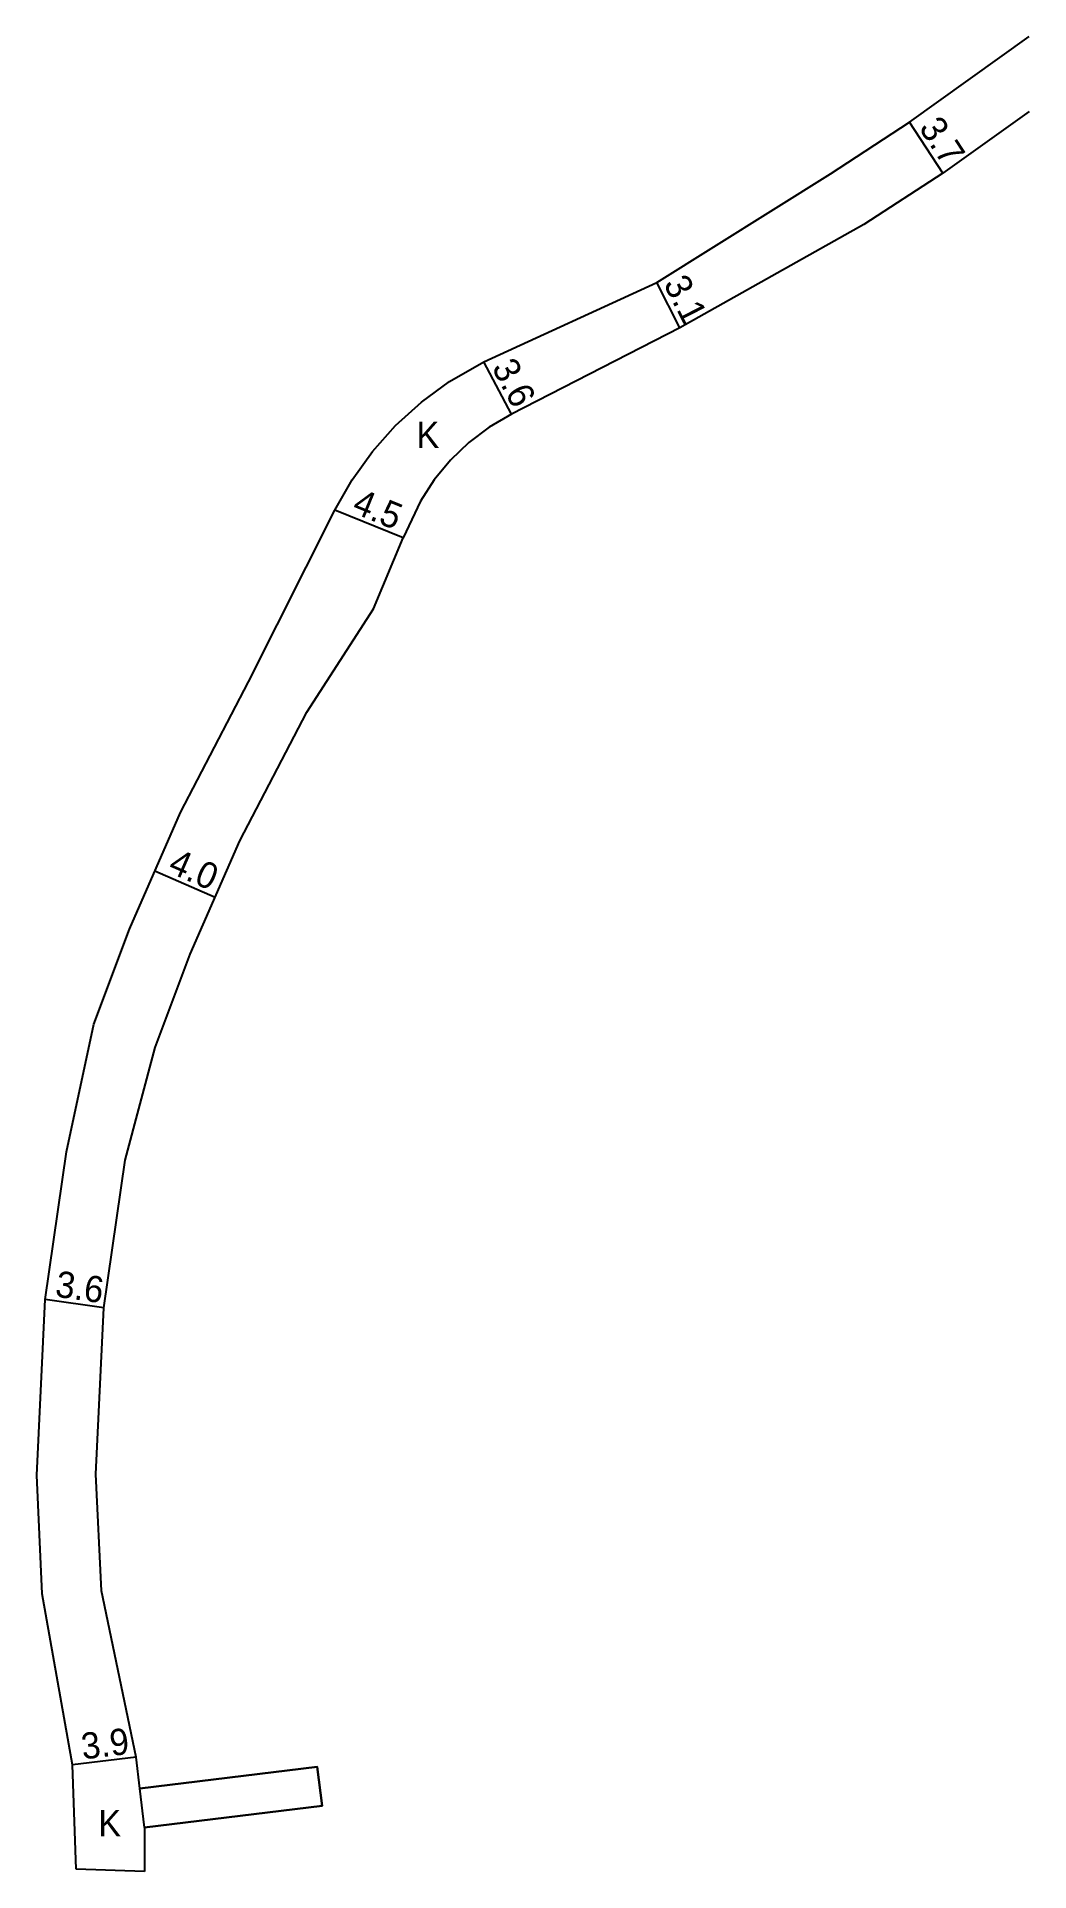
# Model space of a CAD drawing. Header units: metres. Extents: x -7200 to -4000, y -101400 to -99000.
# Drawn here: x -4860.4 to -4800, y -99250.6 to -99138.9 of the extents above; entities that cross this region are included whole.
import ezdxf

# ---------------------------------------------------------------- set-up
doc = ezdxf.new("R2010")
doc.units = ezdxf.units.M
doc.header["$LTSCALE"] = 2.5
for name, color, linetype in [('幅員', 7, 'Continuous'), ('舗装', 7, 'Continuous'), ('道路', 7, 'Continuous')]:
    doc.layers.add(name, color=color, linetype=linetype)
doc.styles.get("Standard").update_dxf_attribs({"font": ''})
doc.styles.get('Standard').set_extended_font_data('@MS PGothic')

msp = doc.modelspace()

# ---------------------------------------------------------------- texts
at = {"layer": '幅員'}
for s, rotation, p in [('3.7', 303.1703, (-4806.76, -99144.47)), ('3.1', 297.0147, (-4822.3, -99153.96)), ('3.6', 297.8378, (-4832.76, -99159.06)), ('4.5', 337.801, (-4841.31, -99167.87)), ('4.0', 336.3698, (-4852.52, -99189.77)), ('3.6', 351.8415, (-4859.37, -99215.64)), ('3.9', 6.9572, (-4857.63, -99243.84))]:
    msp.add_text(s, height=1.6, rotation=rotation, dxfattribs=at).set_placement(p)
at = {"layer": '舗装'}
for p in [(-4837.32, -99163.96), (-4856.7, -99248.52)]:
    msp.add_text('K', height=1.6, dxfattribs=at).set_placement(p)

# ---------------------------------------------------------------- linework, layer by layer
at = {"layer": '幅員'}
for points in [[(-4805.26, -99147.22), (-4807.29, -99144.12)], [(-4821.28, -99156.65), (-4822.69, -99153.89)], [(-4831.54, -99161.9), (-4833.22, -99158.72)], [(-4838.12, -99169.44), (-4842.29, -99167.74)], [(-4849.58, -99191.33), (-4853.24, -99189.73)], [(-4856.35, -99216.33), (-4859.92, -99215.82)], [(-4854.39, -99243.69), (-4858.27, -99244.17)]]:
    msp.add_lwpolyline(points, dxfattribs=at)
at = {"layer": '道路'}
for points in [[(-4812.1, -99147.27), (-4807.29, -99144.12), (-4800, -99138.91)], [(-4800, -99143.46), (-4805.26, -99147.22), (-4810.08, -99150.36), (-4821.28, -99156.65), (-4831.54, -99161.9), (-4832.88, -99162.69), (-4834.12, -99163.62), (-4835.25, -99164.7), (-4836.24, -99165.9), (-4837.08, -99167.2), (-4838.12, -99169.44)], [(-4833.22, -99158.72), (-4822.69, -99153.89), (-4812.1, -99147.27)], [(-4858.03, -99250.52), (-4858.27, -99244.17), (-4860.1, -99233.74), (-4860.44, -99226.52), (-4859.92, -99215.82), (-4858.63, -99206.83), (-4856.97, -99199.06), (-4854.79, -99193.27), (-4851.68, -99186.16), (-4847.54, -99178.21), (-4842.29, -99167.74), (-4841.24, -99165.9), (-4840, -99164.17), (-4838.59, -99162.59), (-4837.02, -99161.17), (-4835.31, -99159.91), (-4833.22, -99158.72)], [(-4843.36, -99244.28), (-4854.16, -99245.6), (-4854.39, -99243.69), (-4856.5, -99233.57), (-4856.84, -99226.46), (-4856.35, -99216.33), (-4855.06, -99207.34), (-4853.23, -99200.47), (-4851.09, -99194.78), (-4848.07, -99187.88), (-4843.99, -99180.06), (-4839.94, -99173.75), (-4838.12, -99169.44)], [(-4843.36, -99244.28), (-4854.16, -99245.6)], [(-4843.06, -99246.66), (-4843.36, -99244.28)], [(-4843.06, -99246.66), (-4853.88, -99247.98), (-4853.88, -99250.65)], [(-4853.88, -99247.98), (-4843.06, -99246.66)], [(-4853.88, -99250.65), (-4858.03, -99250.52)]]:
    msp.add_lwpolyline(points, dxfattribs=at)
msp.add_lwpolyline([(-4854.16, -99245.6), (-4843.36, -99244.28), (-4843.06, -99246.66), (-4853.88, -99247.98)], close=True, dxfattribs=at)

msp.set_redraw_order([(e.dxf.handle, doc.entitydb.next_handle()) for e in msp.query("TEXT MTEXT ATTDEF DIMENSION ARC_DIMENSION")])  # texts and dimensions are drawn at this point

doc.saveas('drawing.dxf')
